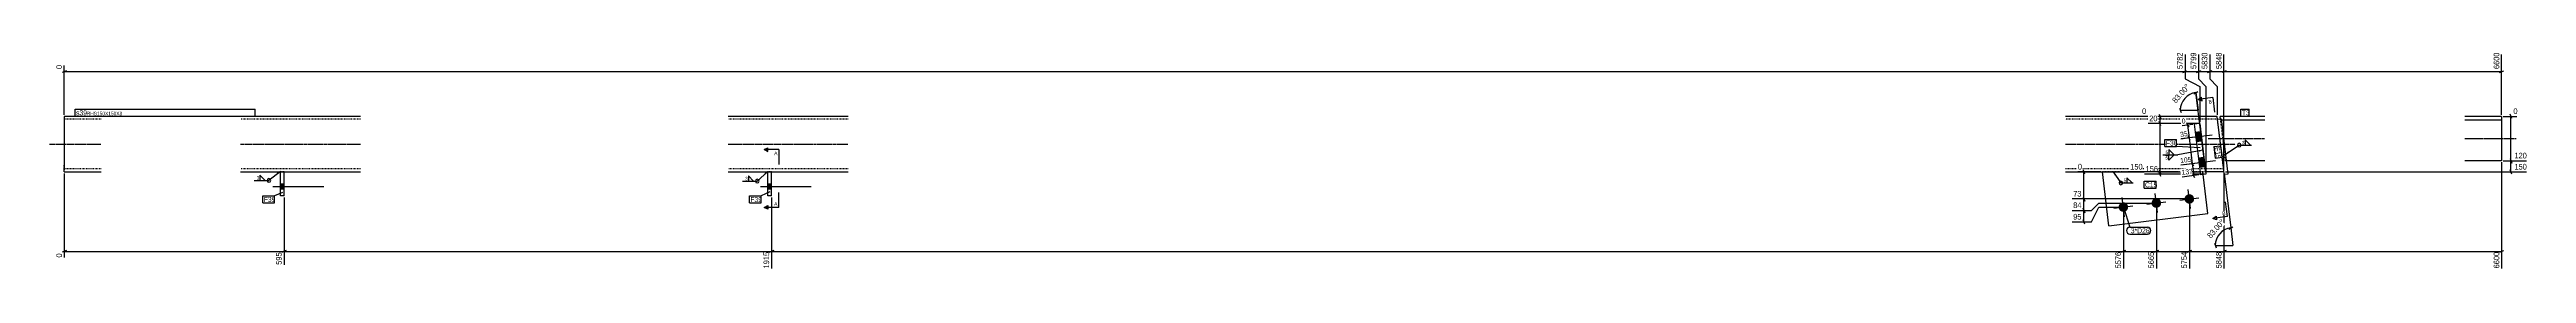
# Model space of a CAD drawing. Header units: millimetres. Extents: x 7 to 49535, y 6 to 1793.
# Drawn here: x 42828 to 49535, y 6 to 590 of the extents above; entities that cross this region are included whole.
import ezdxf

# ---------------------------------------------------------------- set-up
doc = ezdxf.new("R2010")
doc.units = ezdxf.units.MM
doc.linetypes.add('DXK_LINE_DOT2', pattern=[3.9198, 1.9599, -1.9599])
doc.linetypes.add('DXK_LINE_DOT3', pattern=[5.9187, 2.979, -0.9799, 0.9799, -0.9799])
for name, color, linetype in [('MÅLSÆTNING', 7, 'Continuous'), ('STÅL', 7, 'Continuous'), ('TEKST', 7, 'Continuous')]:
    doc.layers.add(name, color=color, linetype=linetype)
doc.styles.add('Arial', font='ARIAL.TTF', dxfattribs={"height": 0.2})
doc.styles.add('Arial Narrow', font='ARIALN.TTF', dxfattribs={"height": 0.2})

msp = doc.modelspace()

# ---------------------------------------------------------------- hatches: boundary and pattern name
at = {"layer": 'STÅL', "linetype": 'Continuous'}
for points in [[(48655.8, 352.8), (48652.6, 378.6), (48637.7, 376.7), (48640.9, 350.9)], [(48664.3, 283.3), (48661.2, 309.1), (48646.3, 307.3), (48649.4, 281.5)], [(43452.7, 237), (43452.7, 223), (43462.7, 223), (43462.7, 237)], [(43452.7, 237), (43452.7, 223), (43462.7, 223), (43462.7, 237)], [(44772.7, 237), (44772.7, 223), (44782.7, 223), (44782.7, 237)], [(44772.7, 237), (44772.7, 223), (44782.7, 223), (44782.7, 237)], [(48620.4, 209.9, -1), (48623.6, 184.1, -1)], [(48441.8, 187.9, -1), (48445, 162.1, -1)], [(48531.1, 198.9, -1), (48534.3, 173.1, -1)]]:
    msp.add_hatch(color=96, dxfattribs=at).paths.add_polyline_path(points)
at = {"layer": 'TEKST', "linetype": 'Continuous'}
for points in [[(43443.3, 267.3), (43452.7, 271.5), (43446.4, 263.4)], [(44763.7, 266.6), (44772.7, 271.5), (44767.1, 262.9)], [(48729.6, 321.5), (48719.8, 318.1), (48726.9, 325.7)]]:
    msp.add_hatch(color=3, dxfattribs=at).paths.add_polyline_path(points)

# ---------------------------------------------------------------- linework, layer by layer
at = {"layer": 'MÅLSÆTNING', "color": 7, "linetype": 'Continuous'}
for p, q in [((42873.7, 543.3), (42861.7, 538.5)), ((42867.7, 424), (42867.7, 557.4)), ((48604.5, 538.5), (48616.5, 543.3)), ((48610.5, 586.7), (48610.5, 520.9)), ((48610.5, 540.9), (48647.2, 540.9)), ((48653.2, 543.3), (48641.2, 538.5)), ((48647.2, 586.7), (48647.2, 520.9)), ((48721.7, 543.3), (48709.7, 538.5)), ((48721.7, 543.3), (48709.7, 538.5)), ((48715.7, 274), (48715.7, 586.7)), ((48715.7, 274), (48715.7, 586.7)), ((48715.7, 540.9), (49467.7, 540.9)), ((49461.7, 538.5), (49473.7, 543.3)), ((49467.7, 424), (49467.7, 586.7)), ((48610.5, 520.9), (48650, 500.9)), ((48634, 480.9), (48645.4, 487.1)), ((48639.7, 484), (48645.5, 436.4)), ((48647.2, 520.9), (48666.7, 500.9)), ((48650, 500.9), (48650, 404.4)), ((48650, 500.9), (48650, 404.4)), ((48666.7, 500.9), (48666.7, 268)), ((48666.7, 500.9), (48666.7, 268)), ((48697.2, 500.9), (48697.2, 424)), ((48697.2, 500.9), (48697.2, 424)), ((48595.9, 420), (48494, 420)), ((48540.2, 426), (48545, 414)), ((48545, 394.4), (48540.2, 406.4)), ((48542.6, 400.4), (48542.6, 420)), ((48595.1, 442.4), (48599.9, 430.4)), ((48597.5, 436.4), (48645.5, 436.4)), ((49471.7, 420), (49509.2, 420)), ((49495.1, 414), (49490.3, 426)), ((49492.7, 300), (49492.7, 420)), ((48646, 400.4), (48510.4, 400.4)), ((48635.4, 363.4), (48598.5, 358.8)), ((48635.4, 363.4), (48598.5, 358.8)), ((48631.1, 398.1), (48602.7, 394.6)), ((48614.1, 402), (48620.3, 390.7)), ((48617.2, 396.4), (48621.4, 361.6)), ((48624.6, 356), (48618.3, 367.3)), ((48624.6, 356), (48618.3, 367.3)), ((48382.4, 270), (48320.1, 270)), ((48339.1, 264), (48334.3, 276)), ((48589.3, 270), (48459.1, 270)), ((48540.2, 276), (48545, 264)), ((48545, 258), (48540.2, 270)), ((48542.6, 264), (48542.6, 270)), ((48643.9, 293.9), (48598.6, 288.3)), ((48626.9, 297.8), (48633.1, 286.5)), ((48630, 292.2), (48633.9, 260)), ((48719.7, 270), (49534.6, 270)), ((49467.7, 296.5), (49467.7, 9.6)), ((49471.7, 300), (49534.6, 300)), ((49471.7, 300), (49534.6, 300)), ((49490.3, 306), (49495.1, 294)), ((49490.3, 306), (49495.1, 294)), ((49495.1, 264), (49490.3, 276)), ((49492.7, 270), (49492.7, 300)), ((42867.7, 266), (42867.7, 38.9)), ((48662.7, 264), (48500.7, 264)), ((48647.8, 261.7), (48602.6, 256.1)), ((48637, 254.3), (48630.8, 265.6)), ((48715.7, 266), (48715.7, 9.6)), ((48715.7, 266), (48715.7, 9.6)), ((48716.2, 266.1), (48734.2, 119)), ((43462.7, 201), (43462.7, 19.4)), ((43462.7, 201), (43462.7, 19.4)), ((44782.7, 201), (44782.7, 9.6)), ((48304.6, 166), (48356.7, 166)), ((48304.6, 135), (48356.7, 135)), ((48334.3, 172), (48339.1, 160)), ((48339.1, 129), (48334.3, 141)), ((48336.7, 135), (48336.7, 166)), ((48356.7, 166), (48376.7, 186)), ((48356.7, 135), (48376.7, 175)), ((48376.7, 186), (48528.7, 186)), ((48376.7, 186), (48528.7, 186)), ((48376.7, 175), (48439.4, 175)), ((48443.4, 171), (48443.4, 9.6)), ((48443.4, 171), (48443.4, 9.6)), ((48532.7, 182), (48532.7, 9.6)), ((48532.7, 182), (48532.7, 9.6)), ((48622, 193), (48622, 9.6)), ((48728.5, 115.8), (48739.9, 122.1)), ((42873.7, 57.8), (42861.7, 53)), ((42867.7, 55.4), (43462.7, 55.4)), ((43468.7, 57.8), (43456.7, 53)), ((43456.7, 53), (43468.7, 57.8)), ((43462.7, 55.4), (44782.7, 55.4)), ((44776.7, 53), (44788.7, 57.8)), ((48449.4, 57.8), (48437.4, 53)), ((48437.4, 53), (48449.4, 57.8)), ((48443.4, 55.4), (48532.7, 55.4)), ((48538.7, 57.8), (48526.7, 53)), ((48526.7, 53), (48538.7, 57.8)), ((48532.7, 55.4), (48622, 55.4)), ((48616, 53), (48628, 57.8)), ((48721.7, 57.8), (48709.7, 53)), ((48709.7, 53), (48721.7, 57.8)), ((48715.7, 55.4), (49467.7, 55.4)), ((49461.7, 53), (49473.7, 57.8))]:
    msp.add_line(p, q, dxfattribs=at)
msp.add_arc((48645.5, 436.4), 48, 97, 180, dxfattribs=at)
at = {"layer": 'STÅL', "color": 2, "linetype": 'Continuous'}
for p, q in [((42967.7, 420), (42867.7, 420)), ((42867.7, 420), (42867.7, 290)), ((43670.2, 420), (43345.2, 420)), ((44990.2, 420), (44665.2, 420)), ((48697.2, 420), (48286.4, 420)), ((48715.1, 274.8), (48697.2, 420)), ((48698.2, 412.1), (48708.1, 413.3)), ((48826.4, 420), (48705.5, 420)), ((48705.9, 416.5), (48705.5, 420)), ((48706.2, 414), (48705.9, 416.5)), ((48706.3, 413.1), (48706.2, 414)), ((48708.1, 413.3), (48726.4, 264.3)), ((48826.4, 410), (48708.5, 410)), ((49467.7, 420), (49367.7, 420)), ((49467.7, 410), (49367.7, 410)), ((49467.7, 420), (49467.7, 300.5)), ((48650, 400.4), (48635.1, 398.6)), ((48635.1, 398.6), (48651.8, 262.2)), ((48650, 400.4), (48666.7, 264)), ((42867.7, 290), (42867.7, 275.9)), ((42867.7, 270), (42867.7, 275.9)), ((42867.7, 270), (42967.7, 270)), ((43345.2, 270), (43670.2, 270)), ((43452.7, 205), (43452.7, 270)), ((43462.7, 205), (43462.7, 270)), ((44665.2, 270), (44990.2, 270)), ((44772.7, 205), (44772.7, 270)), ((44782.7, 205), (44782.7, 270)), ((48286.4, 270), (48650.9, 270)), ((48404.2, 124.9), (48386.4, 270)), ((48715.7, 270), (48666, 270)), ((48716.5, 263.1), (48715.1, 274.8)), ((48826.4, 300), (48722.1, 300)), ((49467.7, 300), (49367.7, 300)), ((49467.7, 300), (49467.7, 300.5)), ((43462.7, 205), (43452.7, 205)), ((44782.7, 205), (44772.7, 205)), ((48666.7, 264), (48651.8, 262.2)), ((48672.2, 157.8), (48659.2, 263.1)), ((48726.4, 264.3), (48716.5, 263.1)), ((48404.2, 124.9), (48672.2, 157.8))]:
    msp.add_line(p, q, dxfattribs=at)
at = {"layer": 'STÅL', "color": 7, "linetype": 'DXK_LINE_DOT2'}
for p, q in [((42967.7, 412), (42867.7, 412)), ((42867.7, 407.7), (42867.7, 400)), ((43670.2, 412), (43345.2, 412)), ((44990.2, 412), (44665.2, 412)), ((48698.2, 412), (48286.4, 412)), ((48715.1, 274.8), (48698.2, 412.1)), ((48720.2, 300), (48706.3, 413.1)), ((48708.5, 410), (48706.7, 410)), ((42867.7, 282.4), (42867.7, 290)), ((42867.7, 278.9), (42867.7, 282.4)), ((42867.7, 278), (42867.7, 278.9)), ((42967.7, 278), (42867.7, 278)), ((42867.7, 275.9), (42867.7, 278)), ((43670.2, 278), (43345.2, 278)), ((43462.7, 270), (43452.7, 270)), ((44990.2, 278), (44665.2, 278)), ((44782.7, 270), (44772.7, 270)), ((48714.7, 278), (48286.4, 278)), ((48658.4, 270), (48386.4, 270)), ((48659.2, 263.1), (48658.4, 270)), ((48666, 270), (48658.4, 270)), ((48715.5, 271.5), (48715.1, 274.8)), ((48715.7, 270), (48715.5, 271.5)), ((48722.1, 300), (48720.2, 300)), ((49467.7, 300.5), (49467.7, 300))]:
    msp.add_line(p, q, dxfattribs=at)
at = {"layer": 'STÅL', "color": 7, "linetype": 'DXK_LINE_DOT3'}
for p, q in [((42827.7, 345), (42967.7, 345)), ((43345.2, 345), (43670.2, 345)), ((44665.2, 345), (44990.2, 345)), ((48286.4, 345), (48746.5, 345)), ((48672.8, 360), (48826.4, 360)), ((49367.7, 360), (49507.7, 360))]:
    msp.add_line(p, q, dxfattribs=at)
at = {"layer": 'STÅL', "color": 96, "linetype": 'Continuous'}
for p, q in [((48684, 369.3), (48599.6, 359)), ((48652.6, 378.6), (48637.7, 376.7)), ((48655.8, 352.8), (48640.9, 350.9)), ((48692.5, 299.9), (48608.2, 289.5)), ((48661.2, 309.1), (48646.3, 307.3)), ((48664.3, 283.3), (48649.4, 281.5)), ((43570.2, 230), (43432.7, 230)), ((43570.2, 230), (43432.7, 230)), ((43462.7, 237), (43452.7, 237)), ((43462.7, 237), (43452.7, 237)), ((43462.7, 223), (43452.7, 223)), ((43462.7, 223), (43452.7, 223)), ((44890.2, 230), (44752.7, 230)), ((44890.2, 230), (44752.7, 230)), ((44782.7, 237), (44772.7, 237)), ((44782.7, 237), (44772.7, 237)), ((44782.7, 223), (44772.7, 223)), ((44782.7, 223), (44772.7, 223)), ((48535.9, 160.2), (48529.5, 211.8)), ((48625.2, 171.1), (48618.9, 222.8)), ((48417.6, 171.8), (48469.2, 178.2)), ((48446.5, 149.2), (48440.2, 200.8)), ((48506.9, 182.8), (48558.5, 189.2)), ((48596.2, 193.8), (48647.8, 200.1))]:
    msp.add_line(p, q, dxfattribs=at)

# ---------------------------------------------------------------- next in the draw order: wipeouts: each hides what was drawn before it
at = {"color": 0, "linetype": 'Continuous'}
for points, layer in [([(48644, 589.9), (48621.6, 589.9), (48621.6, 544.5), (48644, 544.5)], 'MÅLSÆTNING'), ([(49464.5, 589.9), (49442.1, 589.9), (49442.1, 544.5), (49464.5, 544.5)], 'MÅLSÆTNING'), ([(48507, 423.2), (48507, 445.6), (48490.8, 445.6), (48490.8, 423.2)], 'MÅLSÆTNING'), ([(49512.4, 423.2), (49512.4, 445.6), (49496.3, 445.6), (49496.3, 423.2)], 'MÅLSÆTNING'), ([(48494.5, 273.2), (48494.5, 295.6), (48458.8, 295.6), (48458.8, 273.2)], 'MÅLSÆTNING'), ([(48630.4, 262.4), (48628, 281.8), (48597.1, 278), (48599.4, 258.6)], 'MÅLSÆTNING'), ([(49534.9, 303.2), (49534.9, 325.6), (49499.2, 325.6), (49499.2, 303.2)], 'MÅLSÆTNING'), ([(48330.2, 169.2), (48330.2, 191.6), (48304.3, 191.6), (48304.3, 169.2)], 'MÅLSÆTNING'), ([(42864.5, 51.8), (42842.1, 51.8), (42842.1, 35.6), (42864.5, 35.6)], 'MÅLSÆTNING'), ([(43459.5, 51.8), (43437.1, 51.8), (43437.1, 16.1), (43459.5, 16.1)], 'MÅLSÆTNING'), ([(44779.5, 51.8), (44757.1, 51.8), (44757.1, 6.4), (44779.5, 6.4)], 'MÅLSÆTNING'), ([(48529.5, 51.8), (48507.1, 51.8), (48507.1, 6.4), (48529.5, 6.4)], 'MÅLSÆTNING'), ([(48618.8, 51.8), (48596.4, 51.8), (48596.4, 6.4), (48618.8, 6.4)], 'MÅLSÆTNING'), ([(49464.5, 51.8), (49442.1, 51.8), (49442.1, 6.4), (49464.5, 6.4)], 'MÅLSÆTNING'), ([(44798.7, 315.2), (44798.7, 325.2), (44789.9, 325.2), (44789.9, 315.2)], 'TEKST')]:
    msp.add_wipeout(points, dxfattribs=at).dxf.layer = layer
at = {"color": 0}
for points in [[(42924.4, 422.8), (42924.4, 436.8), (42899.6, 436.8), (42899.6, 422.8)], [(48782, 422.8), (48782, 436.8), (48764.1, 436.8), (48764.1, 422.8)], [(48771, 343.5), (48771, 355.1), (48763.3, 355.1), (48763.3, 343.5)], [(43395.5, 248.4), (43395.5, 260), (43387.8, 260), (43387.8, 248.4)], [(43434.2, 189), (43434.2, 203), (43407.8, 203), (43407.8, 189)], [(44717.9, 246.3), (44717.9, 257.9), (44710.2, 257.9), (44710.2, 246.3)], [(48506.1, 104.6), (48506.1, 118.6), (48463.5, 118.6), (48463.5, 104.6)]]:
    msp.add_wipeout(points, dxfattribs=at).dxf.layer = 'TEKST'

# ---------------------------------------------------------------- next in the draw order: hatches: boundary and pattern name
at = {"layer": 'TEKST', "linetype": 'Continuous'}
msp.add_hatch(color=30, dxfattribs=at).paths.add_polyline_path([(44772.7, 330.2), (44772.7, 325.2), (44762.7, 330.2)])

# ---------------------------------------------------------------- next in the draw order: linework, layer by layer
at = {"layer": 'MÅLSÆTNING', "color": 7, "linetype": 'Continuous'}
for p, q in [((42867.7, 540.9), (48610.5, 540.9)), ((48604.5, 538.5), (48616.5, 543.3)), ((48610.5, 586.7), (48610.5, 520.9)), ((48641.2, 538.5), (48653.2, 543.3)), ((48647.2, 586.7), (48647.2, 520.9)), ((48671.2, 538.5), (48683.2, 543.3)), ((48677.2, 586.7), (48677.2, 520.9)), ((48677.2, 540.9), (48715.7, 540.9)), ((48666.2, 268), (48639.7, 484)), ((48677.2, 520.9), (48697.2, 500.9)), ((48545, 394.4), (48540.2, 406.4)), ((48646, 400.4), (48510.4, 400.4)), ((48621.4, 361.6), (48630, 292.2)), ((48336.7, 197), (48336.7, 270)), ((48643.9, 293.9), (48598.6, 288.3)), ((48626.9, 297.8), (48633.1, 286.5)), ((44782.7, 201), (44782.7, 9.6)), ((48618, 197), (48304.6, 197)), ((48618, 197), (48304.6, 197)), ((48622, 193), (48622, 9.6)), ((44788.7, 57.8), (44776.7, 53)), ((44782.7, 55.4), (48443.4, 55.4)), ((48628, 57.8), (48616, 53)), ((48622, 55.4), (48715.7, 55.4))]:
    msp.add_line(p, q, dxfattribs=at)
at = {"layer": 'TEKST', "color": 3, "linetype": 'Continuous'}
for p, q in [((48719.8, 318.1), (48757.1, 342.3)), ((48757.1, 342.3), (48790.2, 342.3)), ((48787.3, 342.3), (48773, 356.6)), ((48773, 356.6), (48773, 342.3)), ((48773, 342.3), (48787.3, 342.3)), ((43452.7, 271.5), (43421.7, 247.2)), ((44772.7, 271.5), (44744.1, 245.1)), ((43381.6, 247.2), (43421.7, 247.2)), ((43411.9, 247.2), (43397.6, 261.4)), ((43397.6, 261.4), (43397.6, 247.2)), ((43397.6, 247.2), (43411.9, 247.2)), ((44704, 245.1), (44744.1, 245.1)), ((44734.2, 245.1), (44720, 259.4)), ((44720, 259.4), (44720, 245.1)), ((44720, 245.1), (44734.2, 245.1))]:
    msp.add_line(p, q, dxfattribs=at)
at = {"layer": 'TEKST', "color": 30, "linetype": 'Continuous'}
for p, q in [((44762.7, 330.2), (44772.7, 335.2)), ((44762.7, 330.2), (44772.7, 325.2)), ((44772.7, 325.2), (44772.7, 335.2))]:
    msp.add_line(p, q, dxfattribs=at)
at = {"layer": 'TEKST', "color": 7, "linetype": 'Continuous'}
for q in [(44762.7, 330.2), (44802.7, 290.2)]:
    msp.add_line((44802.7, 330.2), q, dxfattribs=at)
at = {"layer": 'TEKST', "color": 3, "linetype": 'Continuous'}
for centre, start, end in [((48757.1, 342.3), 90, 270), ((48757.1, 342.3), 270, 90), ((43421.7, 247.2), 90, 270), ((43421.7, 247.2), 270, 90), ((44744.1, 245.1), 90, 270), ((44744.1, 245.1), 270, 90)]:
    msp.add_arc(centre, 5, start, end, dxfattribs=at)

# ---------------------------------------------------------------- next in the draw order: texts
at = {"layer": 'MÅLSÆTNING', "color": 3, "linetype": 'Continuous', "style": 'Arial Narrow'}
for s, height, rotation, p in [('5799', 15.27, 90.00021, (48640.8, 547.7)), ('6600', 15.27, 90.00021, (49461.3, 547.7)), ('137', 13.36, 7.00154, (48601.9, 261.7)), ('0', 15.3, 90.00021, (42861.3, 38.9)), ('595', 15.27, 90.00021, (43456.3, 19.4)), ('1915', 15.27, 90.00021, (44776.3, 9.6)), ('5665', 15.27, 90.00021, (48526.3, 9.6)), ('5754', 15.27, 90.00021, (48615.6, 9.6)), ('6600', 15.27, 90.00021, (49461.3, 9.6))]:
    msp.add_text(s, height=height, rotation=rotation, dxfattribs=at).set_placement(p)
for p in [(48494, 426.4), (49499.5, 426.4)]:
    msp.add_text('0', height=15.3, dxfattribs=at).set_placement(p)
at = {"layer": 'TEKST', "color": 3, "style": 'Arial Narrow'}
for p in [(48764.1, 344.3), (43388.6, 249.2), (44711, 247.1)]:
    msp.add_text('3', height=9.54, dxfattribs=at).set_placement(p)
at = {"layer": 'TEKST', "color": 3, "linetype": 'Continuous', "style": 'Arial'}
msp.add_text('A', height=9.55, dxfattribs=at).set_placement((44789.9, 315.2))

# ---------------------------------------------------------------- next in the draw order: wipeouts: each hides what was drawn before it
at = {"color": 0, "linetype": 'Continuous'}
for points in [[(48536.1, 267.2), (48536.1, 289.6), (48500.4, 289.6), (48500.4, 267.2)], [(49534.9, 273.2), (49534.9, 295.6), (49499.2, 295.6), (49499.2, 273.2)], [(48330.2, 138.2), (48330.2, 160.6), (48304.3, 160.6), (48304.3, 138.2)]]:
    msp.add_wipeout(points, dxfattribs=at).dxf.layer = 'MÅLSÆTNING'
at = {"color": 0}
for points in [[(42924.4, 422.8), (42924.4, 436.8), (42899.6, 436.8), (42899.6, 422.8)], [(48782, 422.8), (48782, 436.8), (48764.1, 436.8), (48764.1, 422.8)], [(43434.2, 189), (43434.2, 203), (43407.8, 203), (43407.8, 189)], [(48506.1, 104.6), (48506.1, 118.6), (48463.5, 118.6), (48463.5, 104.6)]]:
    msp.add_wipeout(points, dxfattribs=at).dxf.layer = 'TEKST'

# ---------------------------------------------------------------- next in the draw order: linework, layer by layer
at = {"layer": 'MÅLSÆTNING', "color": 7, "linetype": 'Continuous'}
for p, q in [((48542.6, 270), (48542.6, 400.4)), ((48589.3, 270), (48459.1, 270)), ((48540.2, 276), (48545, 264)), ((48334.3, 203), (48339.1, 191)), ((48334.3, 203), (48339.1, 191)), ((48304.6, 166), (48356.7, 166)), ((48339.1, 160), (48334.3, 172)), ((48336.7, 166), (48336.7, 197)), ((48356.7, 166), (48376.7, 186))]:
    msp.add_line(p, q, dxfattribs=at)
at = {"layer": 'TEKST', "color": 7, "linetype": 'Continuous'}
for p, q in [((48761.7, 439.2), (48784.4, 439.2)), ((48761.7, 420.4), (48761.7, 439.2)), ((48761.7, 420.4), (48784.4, 420.4)), ((48784.4, 420.4), (48784.4, 439.2)), ((43405.4, 205.4), (43436.6, 205.4)), ((43405.4, 186.6), (43405.4, 205.4)), ((43458.8, 214.2), (43436.6, 205.4)), ((43436.6, 186.6), (43436.6, 205.4)), ((43405.4, 186.6), (43436.6, 186.6)), ((48443.4, 175), (48461.1, 121)), ((48461.1, 121), (48508.5, 121)), ((48461.1, 102.2), (48508.5, 102.2))]:
    msp.add_line(p, q, dxfattribs=at)
for centre, start, end in [((48461.1, 111.6), 90, 270), ((48508.5, 111.6), 270, 90)]:
    msp.add_arc(centre, 9.4, start, end, dxfattribs=at)

# ---------------------------------------------------------------- next in the draw order: texts
at = {"layer": 'MÅLSÆTNING', "color": 3, "linetype": 'Continuous', "style": 'Arial Narrow'}
for s, p in [('150', (48462, 276.4)), ('156', (48503.6, 270.4)), ('120', (49502.4, 306.4)), ('150', (49502.4, 276.4)), ('84', (48307.5, 172.4)), ('95', (48307.5, 141.4))]:
    msp.add_text(s, height=15.27, dxfattribs=at).set_placement(p)
at = {"layer": 'TEKST', "color": 3, "style": 'Arial Narrow'}
for s, p in [('T3', (48764.1, 422.8)), ('F39', (43407.8, 189)), ('3*D26', (48463.5, 104.6))]:
    msp.add_text(s, height=13.36, dxfattribs=at).set_placement(p)

# ---------------------------------------------------------------- next in the draw order: wipeouts: each hides what was drawn before it
at = {"color": 0, "linetype": 'Continuous'}
for points, layer in [([(42864.5, 560.6), (42842.1, 560.6), (42842.1, 544.5), (42864.5, 544.5)], 'MÅLSÆTNING'), ([(48712.5, 589.9), (48690.1, 589.9), (48690.1, 544.5), (48712.5, 544.5)], 'MÅLSÆTNING'), ([(48617.9, 364), (48615.5, 383.5), (48593, 380.7), (48595.4, 361.3)], 'MÅLSÆTNING'), ([(48333.1, 273.2), (48333.1, 295.6), (48316.9, 295.6), (48316.9, 273.2)], 'MÅLSÆTNING'), ([(48440.2, 51.8), (48417.8, 51.8), (48417.8, 6.4), (48440.2, 6.4)], 'MÅLSÆTNING'), ([(48712.5, 51.8), (48690.1, 51.8), (48690.1, 6.4), (48712.5, 6.4)], 'MÅLSÆTNING'), ([(48683.5, 455.2), (48682.3, 465.2), (48673.5, 464.1), (48674.7, 454.1)], 'TEKST'), ([(44798.7, 179.1), (44798.7, 189.1), (44789.9, 189.1), (44789.9, 179.1)], 'TEKST')]:
    msp.add_wipeout(points, dxfattribs=at).dxf.layer = layer
at = {"color": 0}
for points in [[(43382.5, 422.8), (43382.5, 432.8), (42928.6, 432.8), (42928.6, 422.8)], [(48694, 309.9), (48707.9, 311.6), (48704.7, 337.9), (48690.8, 336.2)]]:
    msp.add_wipeout(points, dxfattribs=at).dxf.layer = 'TEKST'

# ---------------------------------------------------------------- next in the draw order: hatches: boundary and pattern name
at = {"layer": 'TEKST', "linetype": 'Continuous'}
msp.add_hatch(color=30, dxfattribs=at).paths.add_polyline_path([(44772.7, 179.1), (44772.7, 174.1), (44762.7, 174.1)])

# ---------------------------------------------------------------- next in the draw order: linework, layer by layer
at = {"layer": 'MÅLSÆTNING', "color": 7, "linetype": 'Continuous'}
for p, q in [((48647.2, 540.9), (48677.2, 540.9)), ((48683.2, 543.3), (48671.2, 538.5)), ((48677.2, 586.7), (48677.2, 520.9)), ((48647.2, 520.9), (48666.7, 500.9)), ((48677.2, 520.9), (48697.2, 500.9)), ((48689.7, 77.3), (48694.5, 65.3)), ((48692.1, 71.3), (48740.1, 71.3)), ((48734.2, 119), (48740.1, 71.3))]:
    msp.add_line(p, q, dxfattribs=at)
msp.add_arc((48740.1, 71.3), 48, 97, 180, dxfattribs=at)
at = {"layer": 'TEKST', "color": 7, "linetype": 'Continuous'}
for p, q in [((48685.7, 470.6), (48690.5, 430.9)), ((44802.7, 174.1), (44802.7, 214.1)), ((44802.7, 174.1), (44762.7, 174.1))]:
    msp.add_line(p, q, dxfattribs=at)
at = {"layer": 'TEKST', "color": 30, "linetype": 'Continuous'}
for p, q in [((44762.7, 174.1), (44772.7, 179.1)), ((44772.7, 169.1), (44762.7, 174.1)), ((44772.7, 179.1), (44772.7, 169.1))]:
    msp.add_line(p, q, dxfattribs=at)

# ---------------------------------------------------------------- next in the draw order: texts
at = {"layer": 'MÅLSÆTNING', "color": 3, "linetype": 'Continuous', "style": 'Arial Narrow'}
for s, height, p in [('0', 15.3, (42861.3, 547.7)), ('5848', 15.27, (48709.3, 547.7)), ('5576', 15.27, (48437, 9.6)), ('5848', 15.27, (48709.3, 9.6))]:
    msp.add_text(s, height=height, rotation=90.00021, dxfattribs=at).set_placement(p)
msp.add_text('0', height=15.3, dxfattribs=at).set_placement((48320.1, 276.4))
at = {"layer": 'TEKST', "color": 3, "linetype": 'Continuous', "style": 'Arial'}
msp.add_text('B', height=9.55, rotation=7.00154, dxfattribs=at).set_placement((48674.7, 454.1))
msp.add_text('A', height=9.55, dxfattribs=at).set_placement((44789.9, 179.1))

# ---------------------------------------------------------------- next in the draw order: wipeouts: each hides what was drawn before it
at = {"color": 0, "linetype": 'Continuous'}
for points in [[(48536.1, 403.6), (48536.1, 426), (48510.2, 426), (48510.2, 403.6)], [(48626.5, 294.6), (48624.1, 314), (48593.1, 310.2), (48595.5, 290.8)], [(48330.2, 200.2), (48330.2, 222.6), (48304.3, 222.6), (48304.3, 200.2)]]:
    msp.add_wipeout(points, dxfattribs=at).dxf.layer = 'MÅLSÆTNING'
at = {"color": 0}
for points in [[(43382.5, 422.8), (43382.5, 432.8), (42928.6, 432.8), (42928.6, 422.8)], [(48694, 309.9), (48707.9, 311.6), (48704.7, 337.9), (48690.8, 336.2)], [(48450.7, 241.3), (48450.7, 252.9), (48443, 252.9), (48443, 241.3)], [(48530, 228.4), (48530, 242.4), (48501.8, 242.4), (48501.8, 228.4)]]:
    msp.add_wipeout(points, dxfattribs=at).dxf.layer = 'TEKST'

# ---------------------------------------------------------------- next in the draw order: hatches: boundary and pattern name
at = {"layer": 'TEKST', "linetype": 'Continuous'}
for points in [[(48419.5, 260.4), (48415.8, 270), (48423.6, 263.3)], [(48648.5, 329.4), (48658.8, 328.7), (48649.4, 324.5)]]:
    msp.add_hatch(color=3, dxfattribs=at).paths.add_polyline_path(points)

# ---------------------------------------------------------------- next in the draw order: linework, layer by layer
at = {"layer": 'TEKST', "color": 7, "linetype": 'Continuous'}
for p, q in [((42897.2, 439.2), (43384.9, 439.2)), ((42897.2, 420.4), (42897.2, 439.2)), ((42897.2, 420.4), (43384.9, 420.4)), ((43384.9, 420.4), (43384.9, 439.2)), ((48688.1, 338.3), (48706.8, 340.5)), ((48688.1, 338.3), (48691.9, 307.3)), ((48706.8, 340.5), (48710.6, 309.6)), ((48691.9, 307.3), (48710.6, 309.6))]:
    msp.add_line(p, q, dxfattribs=at)
at = {"layer": 'TEKST', "color": 3, "linetype": 'Continuous'}
for p, q in [((48415.8, 270), (48436.8, 240.1)), ((48467.1, 240.1), (48452.8, 254.4)), ((48452.8, 254.4), (48452.8, 240.1)), ((48452.8, 240.1), (48467.1, 240.1))]:
    msp.add_line(p, q, dxfattribs=at)
for start, end in [(90, 270), (270, 90)]:
    msp.add_arc((48436.8, 240.1), 5, start, end, dxfattribs=at)

# ---------------------------------------------------------------- next in the draw order: texts
at = {"layer": 'MÅLSÆTNING', "color": 3, "linetype": 'Continuous', "style": 'Arial Narrow'}
for s, p in [('20', (48513.4, 406.8)), ('73', (48307.5, 203.4))]:
    msp.add_text(s, height=15.27, dxfattribs=at).set_placement(p)
msp.add_text('105', height=13.36, rotation=7.00154, dxfattribs=at).set_placement((48597.9, 293.9))
at = {"layer": 'TEKST', "color": 3, "style": 'Arial Narrow'}
for s, height, p in [('s39', 13.36, (42899.6, 422.8)), ('RHS150X150X8', 9.544, (42928.6, 422.8)), ('5', 9.54, (48443.8, 242.1))]:
    msp.add_text(s, height=height, dxfattribs=at).set_placement(p)
msp.add_text('F15', height=13.36, rotation=-82.99867, dxfattribs=at).set_placement((48690.8, 336.2))

# ---------------------------------------------------------------- next in the draw order: wipeouts: each hides what was drawn before it
at = {"color": 0, "linetype": 'Continuous'}
msp.add_wipeout([(48674, 589.9), (48651.6, 589.9), (48651.6, 544.5), (48674, 544.5)], dxfattribs=at).dxf.layer = 'MÅLSÆTNING'
at = {"color": 0}
for points, layer in [([(48719.3, 129), (48702.5, 143.8), (48663.5, 99.8), (48680.3, 84.9)], 'MÅLSÆTNING'), ([(48564.3, 317.4), (48564.3, 329), (48556.6, 329), (48556.6, 317.4)], 'TEKST'), ([(44751.9, 188.7), (44751.9, 202.7), (44725.4, 202.7), (44725.4, 188.7)], 'TEKST'), ([(48530, 228.4), (48530, 242.4), (48501.8, 242.4), (48501.8, 228.4)], 'TEKST')]:
    msp.add_wipeout(points, dxfattribs=at).dxf.layer = layer

# ---------------------------------------------------------------- next in the draw order: linework, layer by layer
at = {"layer": 'MÅLSÆTNING', "color": 7, "linetype": 'Continuous'}
msp.add_line((48610.5, 520.9), (48650, 500.9), dxfattribs=at)
at = {"layer": 'TEKST', "color": 3, "linetype": 'Continuous'}
for p, q in [((48580.6, 316.2), (48566.4, 330.5)), ((48566.4, 330.5), (48566.4, 316.2)), ((48566.4, 316.2), (48580.6, 316.2)), ((48436.8, 240.1), (48469.9, 240.1))]:
    msp.add_line(p, q, dxfattribs=at)
at = {"layer": 'TEKST', "color": 7, "linetype": 'Continuous'}
for p, q in [((48499.4, 244.8), (48532.4, 244.8)), ((48499.4, 226), (48499.4, 244.8)), ((48499.4, 226), (48532.4, 226)), ((48532.4, 226), (48532.4, 244.8))]:
    msp.add_line(p, q, dxfattribs=at)

# ---------------------------------------------------------------- next in the draw order: texts
at = {"layer": 'MÅLSÆTNING', "color": 3, "linetype": 'Continuous', "style": 'Arial Narrow'}
msp.add_text('5830', height=15.27, rotation=90.00021, dxfattribs=at).set_placement((48670.8, 547.7))
at = {"layer": 'MÅLSÆTNING', "color": 3, "style": 'Arial Narrow'}
msp.add_text('83.00°', height=15.27, rotation=48.50088, dxfattribs=at).set_placement((48680, 89.5))
at = {"layer": 'TEKST', "color": 3, "style": 'Arial Narrow'}
msp.add_text('C15', height=13.36, dxfattribs=at).set_placement((48501.8, 228.4))

# ---------------------------------------------------------------- next in the draw order: wipeouts: each hides what was drawn before it
at = {"color": 0}
msp.add_wipeout([(44751.9, 188.7), (44751.9, 202.7), (44725.4, 202.7), (44725.4, 188.7)], dxfattribs=at).dxf.layer = 'TEKST'

# ---------------------------------------------------------------- next in the draw order: linework, layer by layer
at = {"layer": 'TEKST', "color": 7, "linetype": 'Continuous'}
for p, q in [((44723, 205.1), (44754.3, 205.1)), ((44723, 186.3), (44723, 205.1)), ((44778.4, 215.9), (44754.3, 205.1)), ((44754.3, 186.3), (44754.3, 205.1)), ((44723, 186.3), (44754.3, 186.3))]:
    msp.add_line(p, q, dxfattribs=at)

# ---------------------------------------------------------------- next in the draw order: texts
at = {"layer": 'TEKST', "color": 3, "style": 'Arial Narrow'}
msp.add_text('F39', height=13.36, dxfattribs=at).set_placement((44725.4, 188.7))

# ---------------------------------------------------------------- next in the draw order: wipeouts: each hides what was drawn before it
at = {"color": 0, "linetype": 'Continuous'}
for points, layer in [([(48607.3, 589.9), (48584.9, 589.9), (48584.9, 544.5), (48607.3, 544.5)], 'MÅLSÆTNING'), ([(48564.3, 302.4), (48564.3, 314), (48556.6, 314), (48556.6, 302.4)], 'TEKST'), ([(48720.5, 153.9), (48719.3, 163.9), (48710.5, 162.8), (48711.7, 152.9)], 'TEKST')]:
    msp.add_wipeout(points, dxfattribs=at).dxf.layer = layer
at = {"color": 0}
msp.add_wipeout([(48624.7, 494), (48608, 508.9), (48569, 464.8), (48585.8, 450)], dxfattribs=at).dxf.layer = 'MÅLSÆTNING'

# ---------------------------------------------------------------- next in the draw order: hatches: boundary and pattern name
at = {"layer": 'TEKST', "linetype": 'Continuous'}
for points in [[(48655.9, 467), (48656.5, 462), (48646, 465.7)], [(48694.7, 150.8), (48695.3, 145.8), (48685.4, 144.6)]]:
    msp.add_hatch(color=30, dxfattribs=at).paths.add_polyline_path(points)

# ---------------------------------------------------------------- next in the draw order: linework, layer by layer
at = {"layer": 'TEKST', "color": 30, "linetype": 'Continuous'}
for p, q in [((48646, 465.7), (48655.3, 471.9)), ((48656.5, 462), (48655.3, 471.9)), ((48646, 465.7), (48656.5, 462)), ((48685.4, 144.6), (48694.7, 150.8)), ((48695.9, 140.9), (48685.4, 144.6)), ((48694.7, 150.8), (48695.9, 140.9))]:
    msp.add_line(p, q, dxfattribs=at)
at = {"layer": 'TEKST', "color": 7, "linetype": 'Continuous'}
for p, q in [((48685.7, 470.6), (48646, 465.7)), ((48725.1, 149.5), (48685.4, 144.6)), ((48725.1, 149.5), (48720.2, 189.2))]:
    msp.add_line(p, q, dxfattribs=at)
at = {"layer": 'TEKST', "color": 3, "linetype": 'Continuous'}
for p, q in [((48550.4, 316.2), (48590.5, 316.2)), ((48566.4, 316.2), (48580.6, 316.2)), ((48580.6, 316.2), (48566.4, 302)), ((48566.4, 302), (48566.4, 316.2)), ((48658.8, 328.7), (48590.5, 316.2))]:
    msp.add_line(p, q, dxfattribs=at)

# ---------------------------------------------------------------- next in the draw order: texts
at = {"layer": 'MÅLSÆTNING', "color": 3, "linetype": 'Continuous', "style": 'Arial Narrow'}
msp.add_text('5782', height=15.27, rotation=90.00021, dxfattribs=at).set_placement((48604.1, 547.7))
at = {"layer": 'MÅLSÆTNING', "color": 3, "style": 'Arial Narrow'}
msp.add_text('83.00°', height=15.27, rotation=48.50088, dxfattribs=at).set_placement((48585.5, 454.5))
at = {"layer": 'TEKST', "color": 3, "style": 'Arial Narrow'}
msp.add_text('5', height=9.54, dxfattribs=at).set_placement((48557.4, 318.2))
at = {"layer": 'TEKST', "color": 3, "linetype": 'Continuous', "style": 'Arial Narrow'}
msp.add_text('5', height=9.54, dxfattribs=at).set_placement((48557.4, 303.2))
at = {"layer": 'TEKST', "color": 3, "linetype": 'Continuous', "style": 'Arial'}
msp.add_text('B', height=9.55, rotation=7.00154, dxfattribs=at).set_placement((48711.7, 152.9))

# ---------------------------------------------------------------- next in the draw order: wipeouts: each hides what was drawn before it
at = {"color": 0, "linetype": 'Continuous'}
msp.add_wipeout([(48613.7, 398.8), (48611.3, 418.2), (48597.2, 416.5), (48599.6, 397.1)], dxfattribs=at).dxf.layer = 'MÅLSÆTNING'

# ---------------------------------------------------------------- next in the draw order: texts
at = {"layer": 'MÅLSÆTNING', "color": 3, "linetype": 'Continuous', "style": 'Arial Narrow'}
for s, height, p in [('0', 13.4, (48602.1, 400.2)), ('35', 13.36, (48597.9, 364.4))]:
    msp.add_text(s, height=height, rotation=7.00154, dxfattribs=at).set_placement(p)

# ---------------------------------------------------------------- next in the draw order: wipeouts: each hides what was drawn before it
at = {"color": 0}
msp.add_wipeout([(48584.6, 341.2), (48584.6, 355.2), (48558.2, 355.2), (48558.2, 341.2)], dxfattribs=at).dxf.layer = 'TEKST'

# ---------------------------------------------------------------- next in the draw order: wipeouts: each hides what was drawn before it
msp.add_wipeout([(48584.6, 341.2), (48584.6, 355.2), (48558.2, 355.2), (48558.2, 341.2)], dxfattribs=at).dxf.layer = 'TEKST'

# ---------------------------------------------------------------- next in the draw order: linework, layer by layer
at = {"layer": 'TEKST', "color": 7, "linetype": 'Continuous'}
for p, q in [((48555.8, 357.6), (48587, 357.6)), ((48555.8, 338.8), (48555.8, 357.6)), ((48555.8, 338.8), (48587, 338.8)), ((48587, 338.8), (48587, 357.6)), ((48651.3, 334.8), (48587, 338.8))]:
    msp.add_line(p, q, dxfattribs=at)

# ---------------------------------------------------------------- next in the draw order: texts
at = {"layer": 'TEKST', "color": 3, "style": 'Arial Narrow'}
msp.add_text('F30', height=13.36, dxfattribs=at).set_placement((48558.2, 341.2))

doc.saveas('drawing.dxf')
